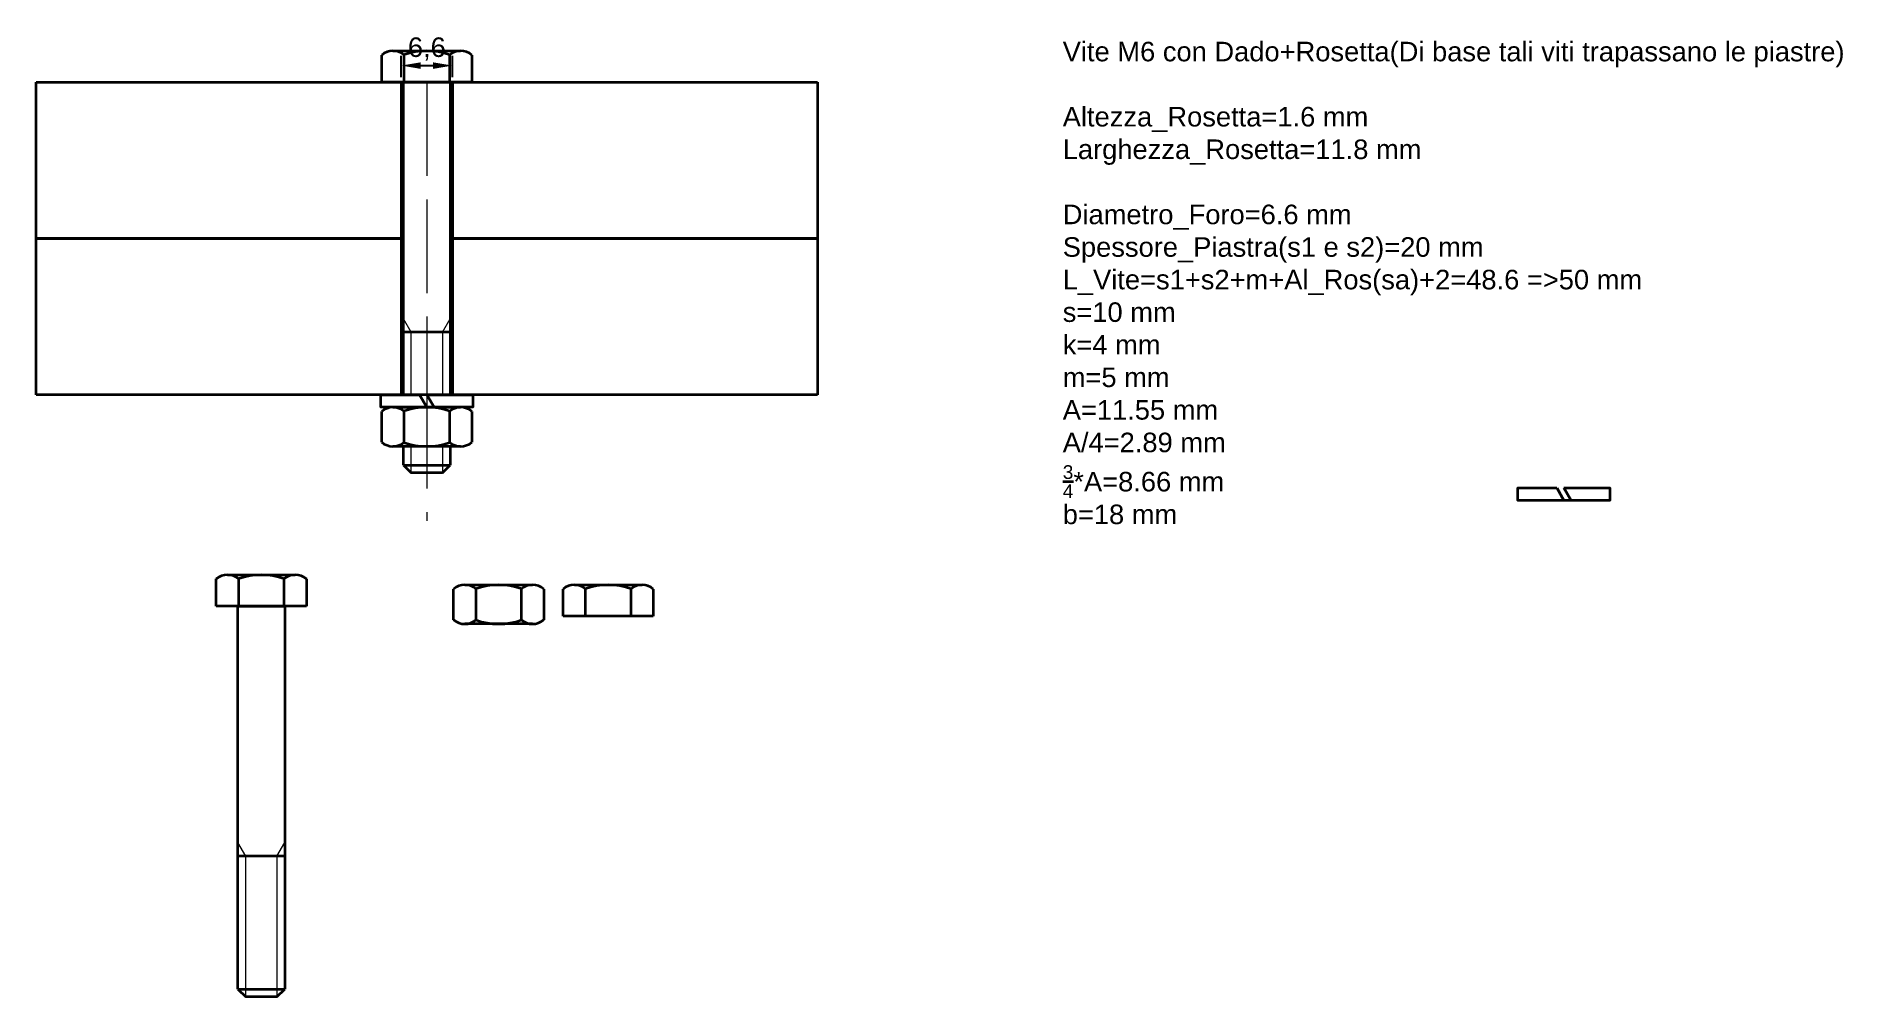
# Model space of a CAD drawing. Header units: millimetres. Extents: x 970 to 2316, y 1710 to 2101.
# Drawn here: x 2084.9 to 2316.1, y 1936.2 to 2059.2 of the extents above; entities that cross this region are included whole.
import ezdxf

# ---------------------------------------------------------------- set-up
doc = ezdxf.new("R2010")
doc.units = ezdxf.units.MM
doc.linetypes.add('ACAD_ISO02W100', pattern=[15, 12, -3])
for name, color, linetype, lineweight in [('Campitura', 7, 'Continuous', 18), ('Grosse', 80, 'Continuous', 35), ('Proiezione', 140, 'ACAD_ISO02W100', 18)]:
    doc.layers.add(name, color=color, linetype=linetype, lineweight=lineweight)
doc.styles.get("Standard").update_dxf_attribs({"font": 'arial.ttf'})
doc.dimstyles.new('ISO-25', dxfattribs={"dimtxt": 2.5, "dimasz": 2.5, "dimexe": 1.25, "dimexo": 0.625, "dimtad": 1, "dimtxsty": 'Standard', "dimcen": 2.5, "dimadec": 0, "dimazin": 0, "dimtfac": 1, "dimtmove": 0, "dimatfit": 1, "dimfxl": 1, "dimarcsym": 0})

msp = doc.modelspace()

# ---------------------------------------------------------------- texts
at = {"layer": 'Grosse', "insert": (2216.252, 2058.434), "char_height": 2.5, "attachment_point": 1}
msp.add_mtext_dynamic_manual_height_columns('\\A1;Vite M6 con Dado+Rosetta(Di base tali viti trapassano le piastre)\\P\\PAltezza_Rosetta=1.6 mm\\PLarghezza_Rosetta=11.8 mm\\P\\PDiametro_Foro=6.6 mm\\PSpessore_Piastra(s1 e s2)=20 mm\\PL_Vite=s1+s2+m+Al_Ros(sa)+2=48.6 =>50 mm\\Ps=10 mm\\Pk=4 mm\\Pm=5 mm\\PA=11.55 mm\\PA/4=2.89 mm\\P{\\H0.7x;\\S3/4;\\H1.42857x;*A=8.66 mm\\Pb=18 mm}', width=114.78106, gutter_width=12.5, heights=[0], dxfattribs=at)

# ---------------------------------------------------------------- blocks, each defined once
blk = doc.blocks.new('*D1')
at = {"layer": 'Defpoints', "color": 0, "transparency": 16777216}
for p in [(2138.17, 2055.39), (2131.57, 2053.27), (2138.17, 2053.27)]:
    blk.add_point(p, dxfattribs=at)
at = {"layer": 'Proiezione', "color": 0, "lineweight": -2, "transparency": 16777216}
for p, q in [((2131.57, 2053.9), (2131.57, 2056.64)), ((2138.17, 2053.9), (2138.17, 2056.64)), ((2134.07, 2055.39), (2135.67, 2055.39))]:
    blk.add_line(p, q, dxfattribs=at)
at = {"layer": 'Proiezione', "color": 0, "transparency": 16777216}
for points in [[(2134.07, 2055.8), (2134.07, 2054.97), (2131.57, 2055.39)], [(2135.67, 2055.8), (2135.67, 2054.97), (2138.17, 2055.39)]]:
    blk.add_solid(points, dxfattribs=at)
at = {"layer": 'Proiezione', "color": 0, "transparency": 16777216, "insert": (2134.87, 2057.51), "char_height": 2.5, "attachment_point": 5}
blk.add_mtext('6,6', dxfattribs=at)

# ---------------------------------------------------------------- dimensions: what is measured, and where the dimension line sits
at = {"layer": 'Proiezione'}
dim = msp.add_linear_dim(base=(2138.167, 2055.387), p1=(2131.567, 2053.271), p2=(2138.167, 2053.271), dimstyle='ISO-25', dxfattribs=at)
dim.commit()
dim.dimension.update_dxf_attribs({"geometry": '*D1', "text_midpoint": (2134.867, 2057.514)})

# ---------------------------------------------------------------- linework, layer by layer
at = {"layer": 'Campitura'}
for p, q in [((2132.867, 2021.271), (2131.867, 2023.003)), ((2132.867, 2013.271), (2132.867, 2021.271)), ((2136.867, 2021.271), (2137.867, 2023.003)), ((2136.867, 2021.271), (2136.867, 2013.271)), ((2132.867, 2003.271), (2132.867, 2006.671)), ((2136.867, 2006.671), (2136.867, 2003.271)), ((2111.691, 1954.241), (2110.691, 1955.973)), ((2111.691, 1936.241), (2111.691, 1954.241)), ((2115.691, 1954.241), (2116.691, 1955.973)), ((2115.691, 1954.241), (2115.691, 1936.241))]:
    msp.add_line(p, q, dxfattribs=at)
at = {"layer": 'Grosse'}
for p, q in [((2129.092, 2053.271), (2129.092, 2056.732)), ((2130.537, 2057.271), (2139.197, 2057.271)), ((2131.982, 2053.271), (2131.982, 2056.776)), ((2137.752, 2056.776), (2137.752, 2053.271)), ((2140.642, 2056.732), (2140.642, 2053.271)), ((2084.867, 2053.271), (2184.867, 2053.271)), ((2084.867, 2033.271), (2084.867, 2053.271)), ((2140.642, 2053.271), (2129.092, 2053.271)), ((2131.567, 2053.271), (2131.567, 2013.271)), ((2131.867, 2053.271), (2137.867, 2053.271)), ((2131.867, 2013.271), (2131.867, 2053.271)), ((2137.867, 2053.271), (2137.867, 2013.271)), ((2138.167, 2053.271), (2138.167, 2013.271)), ((2184.867, 2053.271), (2184.867, 2033.271)), ((2084.867, 2033.271), (2131.567, 2033.271)), ((2084.867, 2013.271), (2084.867, 2033.271)), ((2131.567, 2033.271), (2084.867, 2033.271)), ((2184.867, 2033.271), (2138.167, 2033.271)), ((2138.167, 2033.271), (2184.867, 2033.271)), ((2184.867, 2033.271), (2184.867, 2013.271)), ((2137.867, 2021.271), (2131.867, 2021.271)), ((2184.867, 2013.271), (2084.867, 2013.271)), ((2133.943, 2013.271), (2134.867, 2011.671)), ((2134.867, 2013.271), (2135.79, 2011.671)), ((2129.092, 2007.209), (2129.092, 2011.132)), ((2130.537, 2011.671), (2139.197, 2011.671)), ((2131.982, 2007.165), (2131.982, 2011.176)), ((2137.752, 2011.176), (2137.752, 2007.165)), ((2140.642, 2011.132), (2140.642, 2007.209)), ((2139.197, 2006.671), (2130.537, 2006.671)), ((2131.867, 2004.271), (2131.867, 2006.671)), ((2137.867, 2006.671), (2137.867, 2004.271)), ((2131.867, 2004.271), (2132.867, 2003.271)), ((2131.867, 2004.271), (2137.867, 2004.271)), ((2136.867, 2003.271), (2132.867, 2003.271)), ((2136.867, 2003.271), (2137.867, 2004.271)), ((2279.467, 2001.365), (2280.391, 1999.765)), ((2280.391, 2001.365), (2281.315, 1999.765)), ((2107.916, 1986.241), (2107.916, 1989.702)), ((2109.361, 1990.241), (2118.021, 1990.241)), ((2110.806, 1986.241), (2110.806, 1989.747)), ((2116.576, 1989.747), (2116.576, 1986.241)), ((2119.466, 1989.702), (2119.466, 1986.241)), ((2139.744, 1988.951), (2148.404, 1988.951)), ((2153.746, 1988.951), (2162.406, 1988.951)), ((2119.466, 1986.241), (2107.916, 1986.241)), ((2110.691, 1986.241), (2116.691, 1986.241)), ((2110.691, 1937.241), (2110.691, 1986.241)), ((2116.691, 1986.241), (2116.691, 1937.241)), ((2138.299, 1984.49), (2138.299, 1988.413)), ((2141.189, 1984.446), (2141.189, 1988.457)), ((2146.959, 1988.457), (2146.959, 1984.446)), ((2149.849, 1988.413), (2149.849, 1984.49)), ((2152.301, 1984.951), (2152.301, 1988.413)), ((2155.191, 1984.951), (2155.191, 1988.457)), ((2160.961, 1988.457), (2160.961, 1984.951)), ((2163.851, 1988.413), (2163.851, 1984.951)), ((2148.404, 1983.951), (2139.744, 1983.951)), ((2163.851, 1984.951), (2152.301, 1984.951)), ((2116.691, 1954.241), (2110.691, 1954.241)), ((2110.691, 1937.241), (2111.691, 1936.241)), ((2110.691, 1937.241), (2116.691, 1937.241)), ((2115.691, 1936.241), (2111.691, 1936.241)), ((2115.691, 1936.241), (2116.691, 1937.241))]:
    msp.add_line(p, q, dxfattribs=at)
for points in [[(2134.867, 2013.271), (2140.767, 2013.271), (2140.767, 2011.671), (2128.967, 2011.671), (2128.967, 2013.271), (2133.943, 2013.271)], [(2280.391, 2001.365), (2286.291, 2001.365), (2286.291, 1999.765), (2274.491, 1999.765), (2274.491, 2001.365), (2279.467, 2001.365)]]:
    msp.add_lwpolyline(points, dxfattribs=at)
for centre, radius, start, end in [((2130.537, 2055.064), 2.207, 49.09388, 130.90612), ((2134.867, 2048.611), 8.66, 70.28235, 109.71765), ((2139.197, 2055.064), 2.207, 49.09388, 130.90612), ((2130.537, 2009.464), 2.207, 49.09388, 130.90612), ((2134.867, 2003.011), 8.66, 70.28235, 109.71765), ((2139.197, 2009.464), 2.207, 49.09388, 130.90612), ((2130.537, 2008.877), 2.207, 229.09388, 310.90612), ((2134.867, 2015.331), 8.66, 250.28235, 289.71765), ((2139.197, 2008.877), 2.207, 229.09388, 310.90612), ((2109.361, 1988.034), 2.207, 49.09388, 130.90612), ((2113.691, 1981.581), 8.66, 70.28235, 109.71765), ((2118.021, 1988.034), 2.207, 49.09388, 130.90612), ((2139.744, 1986.745), 2.207, 49.09388, 130.90612), ((2144.074, 1980.291), 8.66, 70.28235, 109.71765), ((2148.404, 1986.745), 2.207, 49.09388, 130.90612), ((2153.746, 1986.745), 2.207, 49.09388, 130.90612), ((2158.076, 1980.291), 8.66, 70.28235, 109.71765), ((2162.406, 1986.745), 2.207, 49.09388, 130.90612), ((2139.744, 1986.158), 2.207, 229.09388, 310.90612), ((2144.074, 1992.611), 8.66, 250.28235, 289.71765), ((2148.404, 1986.158), 2.207, 229.09388, 310.90612)]:
    msp.add_arc(centre, radius, start, end, dxfattribs=at)
at = {"layer": 'Proiezione'}
for p, q in [((2134.867, 2053.271), (2134.867, 2013.271)), ((2134.867, 2013.271), (2134.867, 1997.13))]:
    msp.add_line(p, q, dxfattribs=at)

msp.set_redraw_order([(e.dxf.handle, doc.entitydb.next_handle()) for e in msp.query("TEXT MTEXT ATTDEF DIMENSION ARC_DIMENSION")])  # texts and dimensions are drawn at this point

doc.saveas('drawing.dxf')
